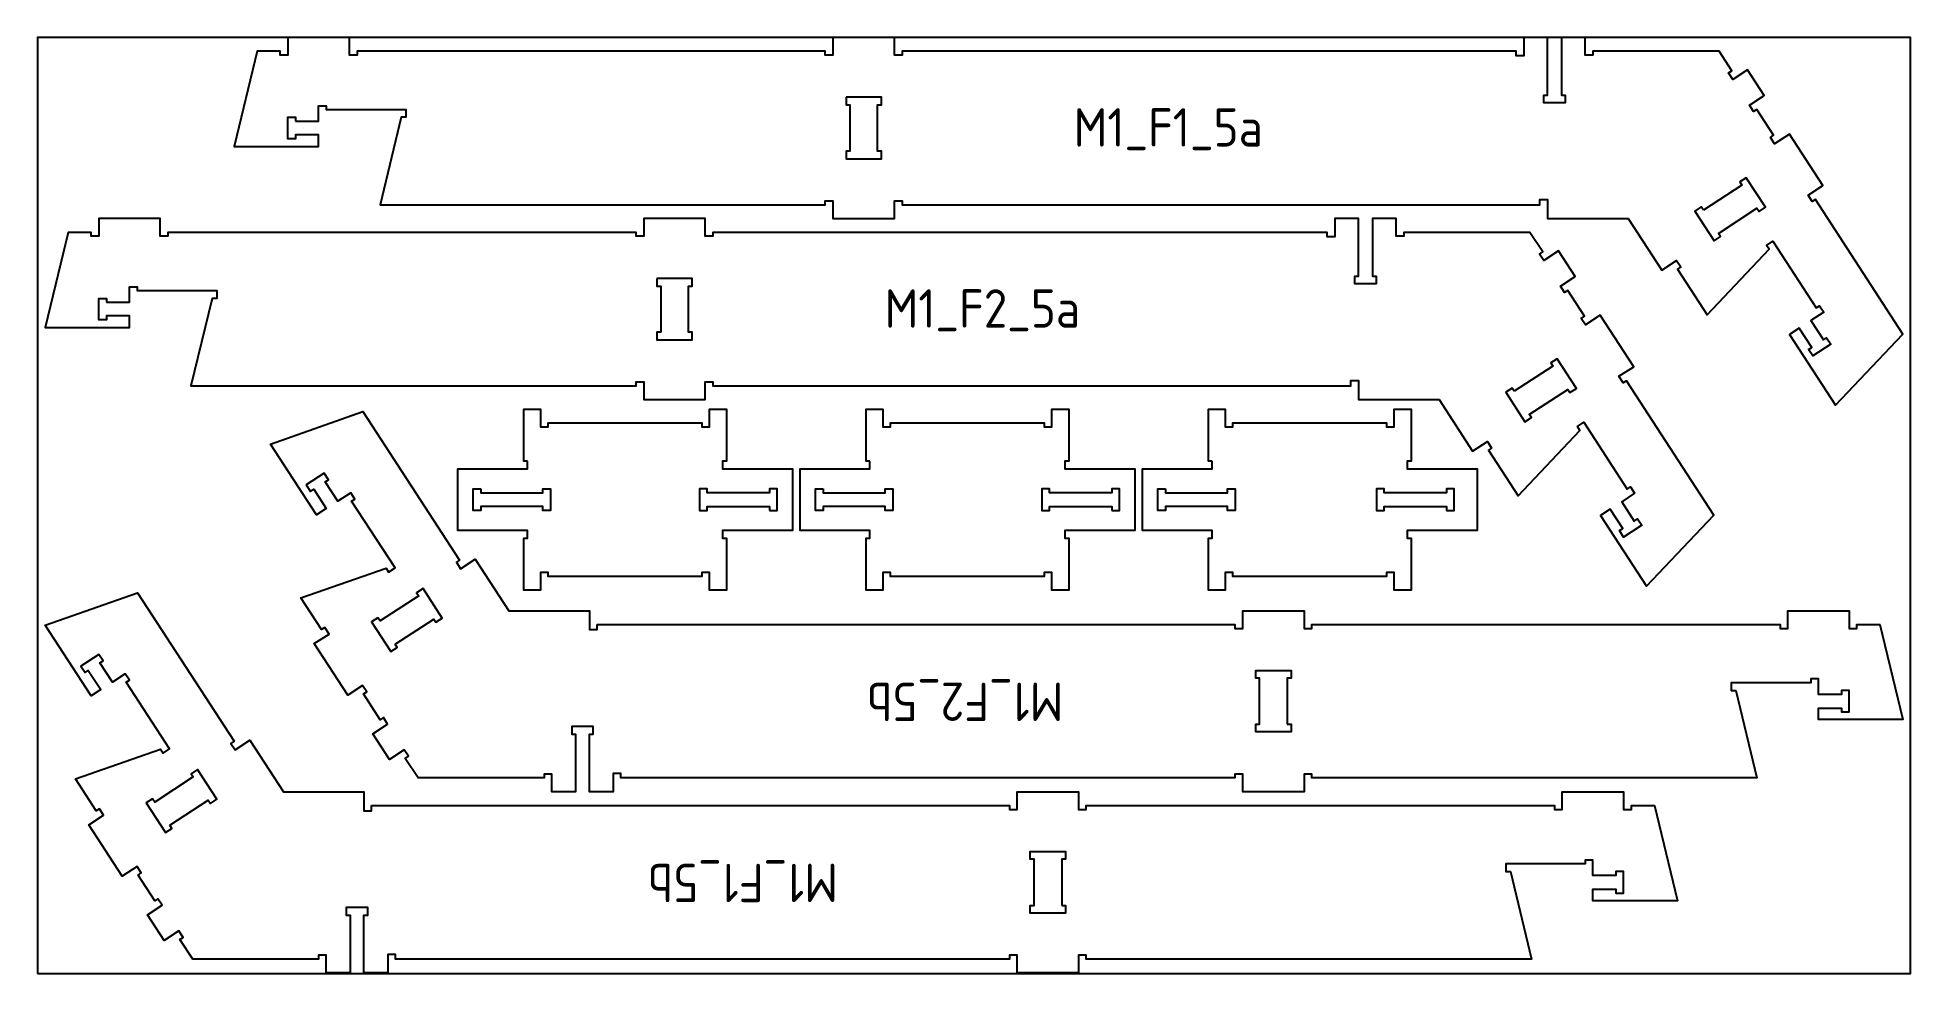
# Model space of a CAD drawing. Header units: millimetres. Extents: x -18174 to 50972, y 6312 to 16778.
# Drawn here: x 10432 to 12872, y 10273 to 11493 of the extents above; entities that cross this region are included whole.
import ezdxf

# ---------------------------------------------------------------- set-up
doc = ezdxf.new("R2010")
doc.units = ezdxf.units.MM
doc.header["$MEASUREMENT"] = 0
for name, color, linetype in [('freeswerk_CODES', 50, 'Continuous'), ('freeswerk_ELEMENTEN', 7, 'Continuous'), ('freeswerk_PLATEN', 3, 'Continuous')]:
    doc.layers.add(name, color=color, linetype=linetype)

msp = doc.modelspace()

# ---------------------------------------------------------------- texts
at = {"layer": 'freeswerk_CODES', "char_height": 50, "attachment_point": 1}
for s, insert in [('{\\Fiso|c0;M1_F1_5a}', (11782.2, 11400.3)), ('{\\Fiso|c0;M1_F2_5a}', (11535.9, 11164.3))]:
    msp.add_mtext_dynamic_manual_height_columns(s, width=318.081, gutter_width=1456.3, heights=[0], dxfattribs=dict(at, insert=insert))
at = {"layer": 'freeswerk_CODES', "char_height": 50, "attachment_point": 1, "rotation": 180}
for s, insert in [('{\\Fiso|c0;M1_F2_5b}', (11768.8, 10601.7)), ('{\\Fiso|c0;M1_F1_5b}', (11475.1, 10365.7))]:
    msp.add_mtext_dynamic_manual_height_columns(s, width=318.081, gutter_width=1456.3, heights=[0], dxfattribs=dict(at, insert=insert))

# ---------------------------------------------------------------- linework, layer by layer
at = {"layer": 'freeswerk_ELEMENTEN'}
for points in [[(10768.6, 11383.5), (10798.6, 11383.5), (10798.6, 11403.5), (10808.6, 11403.5), (10808.6, 11398.5), (10912.2, 11398.5), (10912.2, 11388.5), (10906.2, 11388.5), (10878.6, 11274.5), (11458.6, 11274.5), (11458.6, 11279.5), (11468.6, 11279.5), (11468.6, 11256.5), (11548.6, 11256.5), (11548.6, 11279.5), (11558.6, 11279.5), (11558.6, 11274.5), (12389.6, 11274.5), (12389.6, 11281.3), (12399.6, 11281.3), (12399.6, 11256.5), (12504.5, 11256.5), (12548.2, 11189.2), (12567.5, 11201.8), (12572.9, 11193.4), (12568.7, 11190.7), (12607.4, 11131.1), (12688, 11216.4), (12684.7, 11221.4), (12693.1, 11226.9), (12749.5, 11140), (12753.7, 11142.8), (12759.2, 11134.4), (12742.4, 11123.5), (12758.8, 11098.3), (12763, 11101), (12768.4, 11092.7), (12744.9, 11077.4), (12739.5, 11085.8), (12743.7, 11088.5), (12727.3, 11113.7), (12714.7, 11105.5), (12774.7, 11013.3), (12862.3, 11106), (12748.4, 11281.2), (12744.2, 11278.5), (12738.8, 11286.9), (12758.1, 11299.4), (12714.5, 11366.5), (12695.2, 11354), (12689.7, 11362.3), (12693.9, 11365.1), (12672.1, 11398.6), (12667.9, 11395.9), (12662.5, 11404.3), (12681.8, 11416.8), (12660, 11450.3), (12640.7, 11437.8), (12635.2, 11446.2), (12639.4, 11448.9), (12622.8, 11474.5), (12458.6, 11474.5), (12458.6, 11469.5), (12448.6, 11469.5), (12448.6, 11492.5), (12417.6, 11492.5), (12417.6, 11417.5), (12422.6, 11417.5), (12422.6, 11407.5), (12394.6, 11407.5), (12394.6, 11417.5), (12399.6, 11417.5), (12399.6, 11492.5), (12368.6, 11492.5), (12368.6, 11468.5), (12358.6, 11468.5), (12358.6, 11474.5), (11558.6, 11474.5), (11558.6, 11469.5), (11548.6, 11469.5), (11548.6, 11492.5), (11468.6, 11492.5), (11468.6, 11469.5), (11458.6, 11469.5), (11458.6, 11474.5), (10848.6, 11474.5), (10848.6, 11469.5), (10838.6, 11469.5), (10838.6, 11492.5), (10758.6, 11492.5), (10758.6, 11469.5), (10748.6, 11469.5), (10748.6, 11474.5), (10718.6, 11474.5), (10688.6, 11350.5), (10798.6, 11350.5), (10798.6, 11365.5), (10768.6, 11365.5), (10768.6, 11360.5), (10758.6, 11360.5), (10758.6, 11388.5), (10768.6, 11388.5)], [(11485.6, 11414.5), (11485.6, 11404.5), (11490.6, 11404.5), (11490.6, 11344.5), (11485.6, 11344.5), (11485.6, 11334.5), (11531.6, 11334.5), (11531.6, 11344.5), (11526.6, 11344.5), (11526.6, 11404.5), (11531.6, 11404.5), (11531.6, 11414.5)], [(12602.4, 11267.4), (12599.6, 11271.6), (12591.2, 11266.1), (12616.3, 11227.6), (12624.7, 11233), (12622, 11237.2), (12672.3, 11269.9), (12675, 11265.7), (12683.4, 11271.2), (12658.3, 11309.7), (12649.9, 11304.3), (12652.7, 11300.1)], [(10522.3, 11147.5), (10552.3, 11147.5), (10552.3, 11167.5), (10562.3, 11167.5), (10562.3, 11162.5), (10665.9, 11162.5), (10665.9, 11152.5), (10659.9, 11152.5), (10632.3, 11038.5), (11212.3, 11038.5), (11212.3, 11043.5), (11222.3, 11043.5), (11222.3, 11020.5), (11302.3, 11020.5), (11302.3, 11043.5), (11312.3, 11043.5), (11312.3, 11038.5), (12143.3, 11038.5), (12143.3, 11045.3), (12153.3, 11045.3), (12153.3, 11020.5), (12258.2, 11020.5), (12301.9, 10953.2), (12321.2, 10965.8), (12326.6, 10957.4), (12322.4, 10954.7), (12361.1, 10895.1), (12441.7, 10980.4), (12438.4, 10985.4), (12446.8, 10990.9), (12503.2, 10904), (12507.4, 10906.8), (12512.9, 10898.4), (12496.1, 10887.5), (12512.5, 10862.3), (12516.7, 10865), (12522.1, 10856.7), (12498.6, 10841.4), (12493.2, 10849.8), (12497.4, 10852.5), (12481, 10877.7), (12468.4, 10869.5), (12528.4, 10777.3), (12616, 10870), (12502.1, 11045.2), (12497.9, 11042.5), (12492.5, 11050.9), (12511.8, 11063.4), (12468.2, 11130.5), (12448.9, 11118), (12443.4, 11126.3), (12447.6, 11129.1), (12425.8, 11162.6), (12421.6, 11159.9), (12416.2, 11168.3), (12435.5, 11180.8), (12413.7, 11214.3), (12394.4, 11201.8), (12388.9, 11210.2), (12393.1, 11212.9), (12376.5, 11238.5), (12212.3, 11238.5), (12212.3, 11233.5), (12202.3, 11233.5), (12202.3, 11256.5), (12171.3, 11256.5), (12171.3, 11181.5), (12176.3, 11181.5), (12176.3, 11171.5), (12148.3, 11171.5), (12148.3, 11181.5), (12153.3, 11181.5), (12153.3, 11256.5), (12122.3, 11256.5), (12122.3, 11232.5), (12112.3, 11232.5), (12112.3, 11238.5), (11312.3, 11238.5), (11312.3, 11233.5), (11302.3, 11233.5), (11302.3, 11256.5), (11222.3, 11256.5), (11222.3, 11233.5), (11212.3, 11233.5), (11212.3, 11238.5), (10602.3, 11238.5), (10602.3, 11233.5), (10592.3, 11233.5), (10592.3, 11256.5), (10512.3, 11256.5), (10512.3, 11233.5), (10502.3, 11233.5), (10502.3, 11238.5), (10472.3, 11238.5), (10442.3, 11114.5), (10552.3, 11114.5), (10552.3, 11129.5), (10522.3, 11129.5), (10522.3, 11124.5), (10512.3, 11124.5), (10512.3, 11152.5), (10522.3, 11152.5)], [(11239.3, 11178.5), (11239.3, 11168.5), (11244.3, 11168.5), (11244.3, 11108.5), (11239.3, 11108.5), (11239.3, 11098.5), (11285.3, 11098.5), (11285.3, 11108.5), (11280.3, 11108.5), (11280.3, 11168.5), (11285.3, 11168.5), (11285.3, 11178.5)], [(12356.1, 11031.4), (12353.3, 11035.6), (12344.9, 11030.1), (12370, 10991.6), (12378.4, 10997), (12375.7, 11001.2), (12426, 11033.9), (12428.7, 11029.7), (12437.1, 11035.2), (12412, 11073.7), (12403.6, 11068.3), (12406.4, 11064.1)], [(11161.3, 10727.4), (11992.3, 10727.4), (11992.3, 10722.4), (12002.3, 10722.4), (12002.3, 10745.4), (12082.3, 10745.4), (12082.3, 10722.4), (12092.3, 10722.4), (12092.3, 10727.4), (12702.3, 10727.4), (12702.3, 10722.4), (12712.3, 10722.4), (12712.3, 10745.4), (12792.3, 10745.4), (12792.3, 10722.4), (12802.3, 10722.4), (12802.3, 10727.4), (12832.3, 10727.4), (12862.3, 10603.4), (12752.3, 10603.4), (12752.3, 10618.4), (12782.3, 10618.4), (12782.3, 10613.4), (12792.3, 10613.4), (12792.3, 10641.4), (12782.3, 10641.4), (12782.3, 10636.4), (12752.3, 10636.4), (12752.3, 10656.4), (12742.3, 10656.4), (12742.3, 10651.4), (12638.8, 10651.4), (12638.8, 10641.4), (12644.7, 10641.4), (12672.3, 10527.4), (12092.3, 10527.4), (12092.3, 10532.4), (12082.3, 10532.4), (12082.3, 10509.4), (12002.3, 10509.4), (12002.3, 10532.4), (11992.3, 10532.4), (11992.3, 10527.4), (11192.3, 10527.4), (11192.3, 10533.4), (11182.3, 10533.4), (11182.3, 10509.4), (11151.3, 10509.4), (11151.3, 10584.4), (11156.3, 10584.4), (11156.3, 10594.4), (11128.3, 10594.4), (11128.3, 10584.4), (11133.3, 10584.4), (11133.3, 10509.4), (11102.3, 10509.4), (11102.3, 10532.4), (11092.3, 10532.4), (11092.3, 10527.4), (10928.2, 10527.4), (10911.5, 10553), (10915.7, 10555.7), (10910.2, 10564.1), (10891, 10551.6), (10869.2, 10585.1), (10888.4, 10597.7), (10883, 10606.1), (10878.8, 10603.3), (10857, 10636.9), (10861.2, 10639.6), (10855.8, 10648), (10836.5, 10635.4), (10792.9, 10702.5), (10812.2, 10715), (10806.7, 10723.4), (10802.5, 10720.7), (10775.6, 10762.1), (10886.4, 10800.8), (10889.7, 10795.7), (10898.1, 10801.2), (10841.6, 10888.1), (10845.8, 10890.8), (10840.4, 10899.2), (10823.6, 10888.3), (10807.2, 10913.4), (10811.4, 10916.1), (10806, 10924.5), (10782.5, 10909.3), (10788, 10900.9), (10792.2, 10903.6), (10808.5, 10878.5), (10795.9, 10870.3), (10736, 10962.5), (10856.3, 11004.9), (10982.2, 10811.3), (10978, 10808.5), (10983.4, 10800.1), (11002.7, 10812.7), (11046.5, 10745.4), (11151.3, 10745.4), (11151.3, 10720.7), (11161.3, 10720.7)], [(11070.7, 10940.1), (11065.7, 10940.1), (11065.7, 11008.1), (11087.7, 11008.1), (11087.7, 10985.1), (11097.7, 10985.1), (11097.7, 10990.1), (11297.7, 10990.1), (11297.7, 10985.1), (11307.7, 10985.1), (11307.7, 11008.1), (11329.7, 11008.1), (11329.7, 10940.1), (11324.7, 10940.1), (11324.7, 10930.1), (11415.7, 10930.1), (11415.7, 10850.1), (11324.7, 10850.1), (11324.7, 10840.1), (11329.7, 10840.1), (11329.7, 10772.1), (11307.7, 10772.1), (11307.7, 10795.1), (11297.7, 10795.1), (11297.7, 10790.1), (11097.7, 10790.1), (11097.7, 10795.1), (11087.7, 10795.1), (11087.7, 10772.1), (11065.7, 10772.1), (11065.7, 10840.1), (11070.7, 10840.1), (11070.7, 10850.1), (10979.7, 10850.1), (10979.7, 10930.1), (11070.7, 10930.1)], [(11516.7, 10940.1), (11511.7, 10940.1), (11511.7, 11008.1), (11533.7, 11008.1), (11533.7, 10985.1), (11543.7, 10985.1), (11543.7, 10990.1), (11743.7, 10990.1), (11743.7, 10985.1), (11753.7, 10985.1), (11753.7, 11008.1), (11775.7, 11008.1), (11775.7, 10940.1), (11770.7, 10940.1), (11770.7, 10930.1), (11861.7, 10930.1), (11861.7, 10850.1), (11770.7, 10850.1), (11770.7, 10840.1), (11775.7, 10840.1), (11775.7, 10772.1), (11753.7, 10772.1), (11753.7, 10795.1), (11743.7, 10795.1), (11743.7, 10790.1), (11543.7, 10790.1), (11543.7, 10795.1), (11533.7, 10795.1), (11533.7, 10772.1), (11511.7, 10772.1), (11511.7, 10840.1), (11516.7, 10840.1), (11516.7, 10850.1), (11425.7, 10850.1), (11425.7, 10930.1), (11516.7, 10930.1)], [(11962.7, 10940.1), (11957.7, 10940.1), (11957.7, 11008.1), (11979.7, 11008.1), (11979.7, 10985.1), (11989.7, 10985.1), (11989.7, 10990.1), (12189.7, 10990.1), (12189.7, 10985.1), (12199.7, 10985.1), (12199.7, 11008.1), (12221.7, 11008.1), (12221.7, 10940.1), (12216.7, 10940.1), (12216.7, 10930.1), (12307.7, 10930.1), (12307.7, 10850.1), (12216.7, 10850.1), (12216.7, 10840.1), (12221.7, 10840.1), (12221.7, 10772.1), (12199.7, 10772.1), (12199.7, 10795.1), (12189.7, 10795.1), (12189.7, 10790.1), (11989.7, 10790.1), (11989.7, 10795.1), (11979.7, 10795.1), (11979.7, 10772.1), (11957.7, 10772.1), (11957.7, 10840.1), (11962.7, 10840.1), (11962.7, 10850.1), (11871.7, 10850.1), (11871.7, 10930.1), (11962.7, 10930.1)], [(11009.7, 10904.1), (11009.7, 10899.1), (11090.7, 10899.1), (11090.7, 10904.1), (11100.7, 10904.1), (11100.7, 10876.1), (11090.7, 10876.1), (11090.7, 10881.1), (11009.7, 10881.1), (11009.7, 10876.1), (10999.7, 10876.1), (10999.7, 10904.1)], [(11385.7, 10876.1), (11395.7, 10876.1), (11395.7, 10904.1), (11385.7, 10904.1), (11385.7, 10899.1), (11304.7, 10899.1), (11304.7, 10904.1), (11294.7, 10904.1), (11294.7, 10876.1), (11304.7, 10876.1), (11304.7, 10881.1), (11385.7, 10881.1)], [(11455.7, 10904.1), (11455.7, 10899.1), (11536.7, 10899.1), (11536.7, 10904.1), (11546.7, 10904.1), (11546.7, 10876.1), (11536.7, 10876.1), (11536.7, 10881.1), (11455.7, 10881.1), (11455.7, 10876.1), (11445.7, 10876.1), (11445.7, 10904.1)], [(11831.7, 10876.1), (11841.7, 10876.1), (11841.7, 10904.1), (11831.7, 10904.1), (11831.7, 10899.1), (11750.7, 10899.1), (11750.7, 10904.1), (11740.7, 10904.1), (11740.7, 10876.1), (11750.7, 10876.1), (11750.7, 10881.1), (11831.7, 10881.1)], [(11901.7, 10904.1), (11901.7, 10899.1), (11982.7, 10899.1), (11982.7, 10904.1), (11992.7, 10904.1), (11992.7, 10876.1), (11982.7, 10876.1), (11982.7, 10881.1), (11901.7, 10881.1), (11901.7, 10876.1), (11891.7, 10876.1), (11891.7, 10904.1)], [(12267.7, 10876.1), (12277.7, 10876.1), (12277.7, 10904.1), (12267.7, 10904.1), (12267.7, 10899.1), (12186.7, 10899.1), (12186.7, 10904.1), (12176.7, 10904.1), (12176.7, 10876.1), (12186.7, 10876.1), (12186.7, 10881.1), (12267.7, 10881.1)], [(10867.6, 10491.4), (11698.6, 10491.4), (11698.6, 10486.4), (11708.6, 10486.4), (11708.6, 10509.4), (11788.6, 10509.4), (11788.6, 10486.4), (11798.6, 10486.4), (11798.6, 10491.4), (12408.6, 10491.4), (12408.6, 10486.4), (12418.6, 10486.4), (12418.6, 10509.4), (12498.6, 10509.4), (12498.6, 10486.4), (12508.6, 10486.4), (12508.6, 10491.4), (12538.6, 10491.4), (12568.6, 10367.4), (12458.6, 10367.4), (12458.6, 10382.4), (12488.6, 10382.4), (12488.6, 10377.4), (12498.6, 10377.4), (12498.6, 10405.4), (12488.6, 10405.4), (12488.6, 10400.4), (12458.6, 10400.4), (12458.6, 10420.4), (12448.6, 10420.4), (12448.6, 10415.4), (12345.1, 10415.4), (12345.1, 10405.4), (12351.1, 10405.4), (12378.6, 10291.4), (11798.6, 10291.4), (11798.6, 10296.4), (11788.6, 10296.4), (11788.6, 10273.4), (11708.6, 10273.4), (11708.6, 10296.4), (11698.6, 10296.4), (11698.6, 10291.4), (10898.6, 10291.4), (10898.6, 10297.4), (10888.6, 10297.4), (10888.6, 10273.4), (10857.6, 10273.4), (10857.6, 10348.4), (10862.6, 10348.4), (10862.6, 10358.4), (10834.6, 10358.4), (10834.6, 10348.4), (10839.6, 10348.4), (10839.6, 10273.4), (10808.6, 10273.4), (10808.6, 10296.4), (10798.6, 10296.4), (10798.6, 10291.4), (10634.5, 10291.4), (10617.8, 10317), (10622, 10319.7), (10616.6, 10328.1), (10597.3, 10315.6), (10575.5, 10349.1), (10594.8, 10361.7), (10589.3, 10370.1), (10585.1, 10367.3), (10563.3, 10400.9), (10567.5, 10403.6), (10562.1, 10412), (10542.8, 10399.4), (10499.2, 10466.5), (10518.5, 10479), (10513, 10487.4), (10508.8, 10484.7), (10481.9, 10526.1), (10592.7, 10564.8), (10596, 10559.7), (10604.4, 10565.2), (10548, 10652.1), (10552.1, 10654.8), (10546.7, 10663.2), (10529.9, 10652.3), (10513.6, 10677.4), (10517.8, 10680.1), (10512.3, 10688.5), (10488.8, 10673.3), (10494.3, 10664.9), (10498.5, 10667.6), (10514.8, 10642.5), (10502.3, 10634.3), (10442.3, 10726.5), (10562.6, 10768.9), (10688.5, 10575.3), (10684.3, 10572.5), (10689.8, 10564.1), (10709.1, 10576.7), (10752.8, 10509.4), (10857.6, 10509.4), (10857.6, 10484.7), (10867.6, 10484.7)], [(10898.3, 10701.8), (10948.6, 10734.5), (10951.3, 10730.3), (10959.7, 10735.8), (10934.6, 10774.4), (10926.2, 10768.9), (10928.9, 10764.7), (10878.6, 10732), (10875.9, 10736.2), (10867.5, 10730.8), (10892.6, 10692.2), (10901, 10697.6)], [(12060.3, 10597.4), (12065.3, 10597.4), (12065.3, 10587.4), (12019.3, 10587.4), (12019.3, 10597.4), (12024.3, 10597.4), (12024.3, 10657.4), (12019.3, 10657.4), (12019.3, 10667.4), (12065.3, 10667.4), (12065.3, 10657.4), (12060.3, 10657.4)], [(10604.6, 10465.8), (10654.9, 10498.5), (10657.6, 10494.3), (10666, 10499.8), (10640.9, 10538.4), (10632.6, 10532.9), (10635.3, 10528.7), (10585, 10496), (10582.2, 10500.2), (10573.9, 10494.8), (10598.9, 10456.2), (10607.3, 10461.6)], [(11766.6, 10361.4), (11771.6, 10361.4), (11771.6, 10351.4), (11725.6, 10351.4), (11725.6, 10361.4), (11730.6, 10361.4), (11730.6, 10421.4), (11725.6, 10421.4), (11725.6, 10431.4), (11771.6, 10431.4), (11771.6, 10421.4), (11766.6, 10421.4)]]:
    msp.add_lwpolyline(points, close=True, dxfattribs=at)
at = {"layer": 'freeswerk_PLATEN'}
msp.add_lwpolyline([(10432.3, 10272.5), (12872.3, 10272.5), (12872.3, 11492.5), (10432.3, 11492.5)], close=True, dxfattribs=at)

msp.set_redraw_order([(e.dxf.handle, doc.entitydb.next_handle()) for e in msp.query("TEXT MTEXT ATTDEF DIMENSION ARC_DIMENSION")])  # texts and dimensions are drawn at this point

doc.saveas('drawing.dxf')
